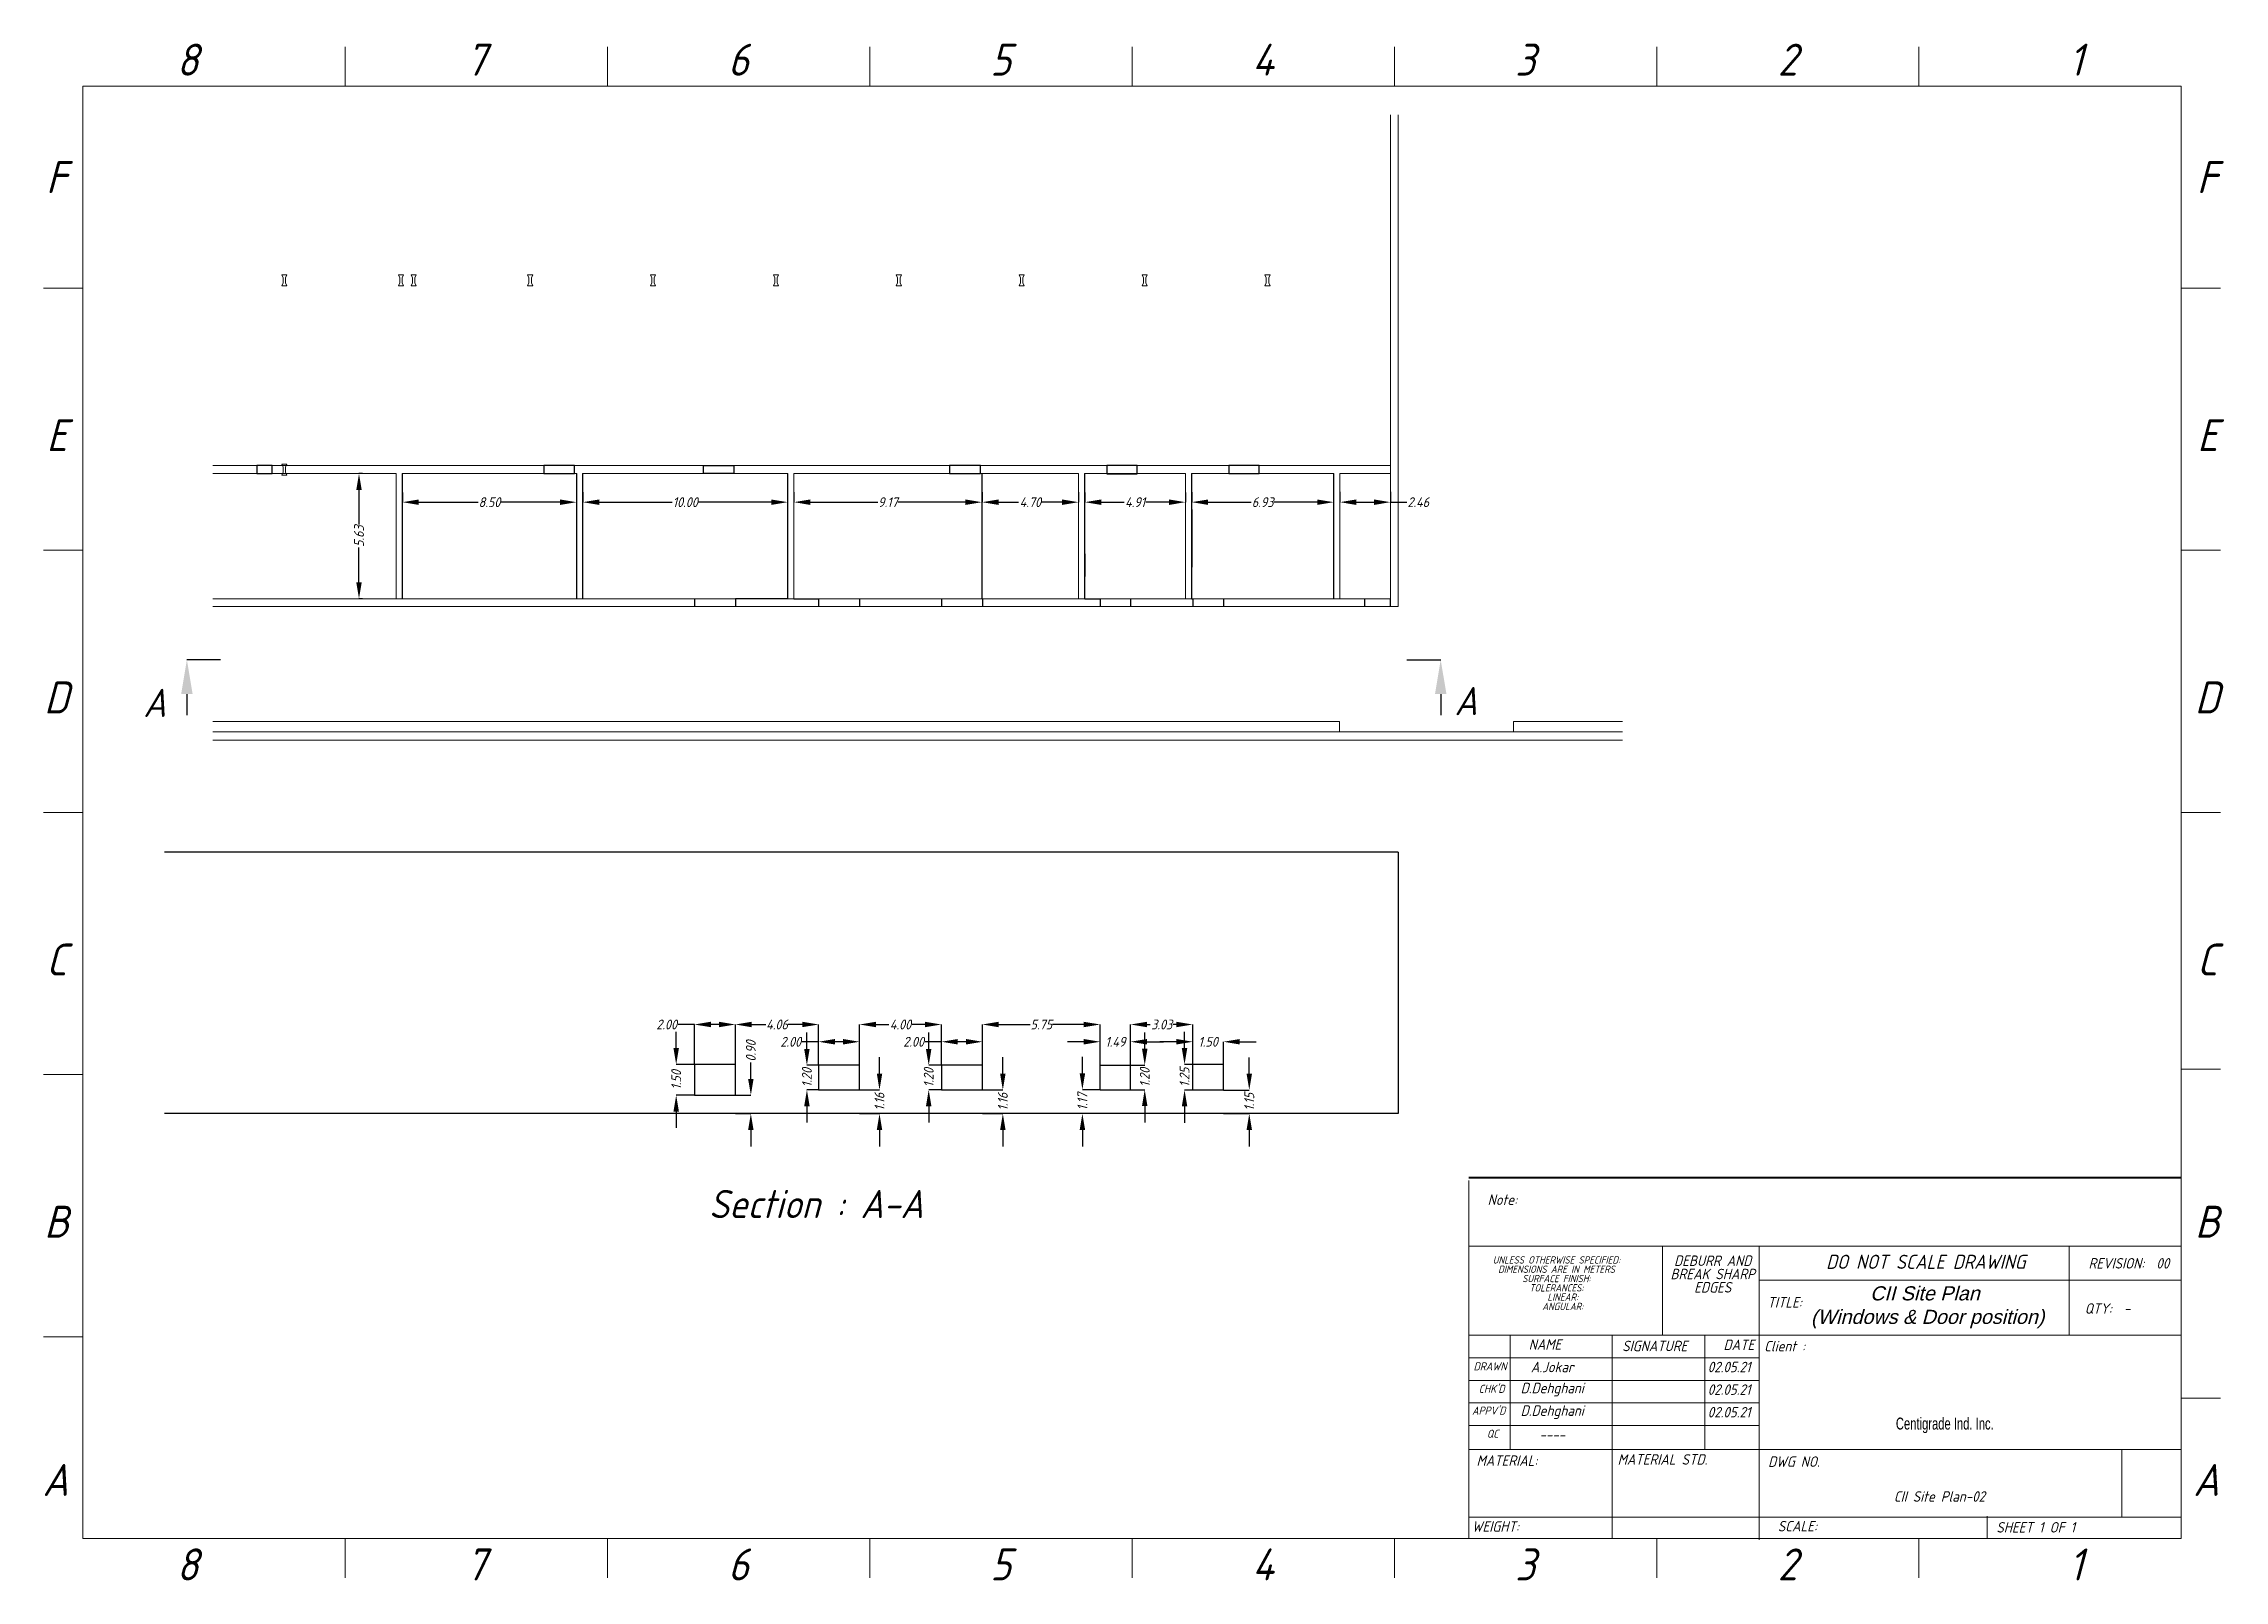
# Model space of a CAD drawing. Header units: millimetres. Extents: x 160413 to 1199701, y -1249241 to 191487.
# Drawn here: x 563197 to 669682, y 116407 to 191487 of the extents above; entities that cross this region are included whole.
import ezdxf

# ---------------------------------------------------------------- set-up
doc = ezdxf.new("R2010")
doc.units = ezdxf.units.MM
doc.header["$PDSIZE"] = -1
doc.layers.add('title', color=7, linetype='Continuous', lineweight=15)
doc.styles.add('AM', font='geniso.shx', dxfattribs={"oblique": 15})
doc.styles.add('Geniso', font='geniso.shx', dxfattribs={"oblique": 15})
doc.styles.add('SLDTEXTSTYLE4', font='TXT', dxfattribs={"width": 0.7})
doc.dimstyles.new('Scale 1B2', dxfattribs={"dimscale": 0.32, "dimtxt": 1500, "dimasz": 2500, "dimexe": 0.18, "dimexo": 0.0625, "dimgap": 0.09, "dimtad": 0, "dimlfac": 0.001, "dimzin": 0, "dimdsep": 46, "dimtxsty": 'Geniso', "dimcen": 0.09, "dimclrd": 1, "dimclre": 1, "dimadec": 0, "dimazin": 0, "dimtfac": 1, "dimtofl": 0, "dimtmove": 0, "dimatfit": 3, "dimfxl": 1, "dimtolj": 1, "dimtzin": 0, "dimarcsym": 0})

msp = doc.modelspace()

# ---------------------------------------------------------------- texts
at = {"style": 'AM', "oblique": 15}
for s, height, p in [('A', 1376.381, (568063.197, 158590.659)), ('A', 1376.381, (632088.74, 158677.806)), ('Section : A-A', 1376.38071, (595689.097, 134107.183))]:
    msp.add_text(s, height=height, dxfattribs=at).set_placement(p)
at = {"color": 7, "lineweight": 18}
for s, insert, char_height, attachment_point, style in [('8', (570225.635, 191481.973), 1561.45, 2, 'Geniso'), ('7', (584313.518, 191481.973), 1561.45, 2, 'Geniso'), ('6', (597120.684, 191481.973), 1561.45, 2, 'Geniso'), ('5', (609927.85, 191481.973), 1561.45, 2, 'Geniso'), ('4', (622735.016, 191481.973), 1561.45, 2, 'Geniso'), ('3', (635542.182, 191481.973), 1561.45, 2, 'Geniso'), ('2', (648349.348, 191481.973), 1561.45, 2, 'Geniso'), ('1', (662437.231, 191481.973), 1561.45, 2, 'Geniso'), ('F', (563821.51, 185747.436), 1561.45, 2, 'Geniso'), ('F', (668840.272, 185747.436), 1561.45, 2, 'Geniso'), ('E', (563840.486, 173132.377), 1561.45, 2, 'Geniso'), ('E', (668859.248, 173132.377), 1561.45, 2, 'Geniso'), ('D', (563819.883, 160325.211), 1561.45, 2, 'Geniso'), ('D', (668838.646, 160325.211), 1561.45, 2, 'Geniso'), ('C', (563821.51, 147518.045), 1561.45, 2, 'Geniso'), ('C', (668840.272, 147518.045), 1561.45, 2, 'Geniso'), ('B', (563825.847, 134710.879), 1561.45, 2, 'Geniso'), ('B', (668844.609, 134710.879), 1561.45, 2, 'Geniso'), ('Centigrade Ind. Inc.', (653640.968, 124362.093), 584.72835, 1, 'SLDTEXTSTYLE4'), ('A', (563775.425, 122095.82), 1561.45, 2, 'Geniso'), ('A', (668794.188, 122095.82), 1561.45, 2, 'Geniso'), ('8', (570225.635, 117968.839), 1561.45, 2, 'Geniso'), ('7', (584313.518, 117968.839), 1561.45, 2, 'Geniso'), ('6', (597120.684, 117968.839), 1561.45, 2, 'Geniso'), ('5', (609927.85, 117968.839), 1561.45, 2, 'Geniso'), ('4', (622735.016, 117968.839), 1561.45, 2, 'Geniso'), ('3', (635542.182, 117968.839), 1561.45, 2, 'Geniso'), ('2', (648349.348, 117968.839), 1561.45, 2, 'Geniso'), ('1', (662437.231, 117968.839), 1561.45, 2, 'Geniso')]:
    msp.add_mtext(s, dxfattribs=dict(at, insert=insert, char_height=char_height, attachment_point=attachment_point, style=style))
at = {"lineweight": 18, "attachment_point": 5, "style": 'Geniso'}
for s, insert, char_height in [('Note:', (634428.159, 135006.583), 512.1267), ('UNLESS OTHERWISE SPECIFIED:', (637067.758, 132064.235), 358.48871), ('DEBURR AND', (644695.991, 132025.21), 512.1267), ('DO NOT SCALE DRAWING', (655100.29, 131971.496), 689.40136), ('REVISION:  00', (665018.486, 131898.531), 512.12673), ('DIMENSIONS ARE IN METERS', (637067.758, 131609.672), 358.48871), ('SURFACE FINISH:', (637067.758, 131155.11), 358.48871), ('BREAK SHARP', (644695.991, 131375.835), 512.12673), ('EDGES', (644695.991, 130726.46), 512.1267), ('TOLERANCES:', (637067.758, 130700.547), 358.48871), ('ANGULAR:', (637374.587, 129791.422), 358.4887), ('LINEAR:', (637374.587, 130245.985), 358.4887), ('TITLE:', (648210.61, 129992.776), 512.1267), ('{\\fArial|b0|i0|c0|p34;CII Site Plan\\P (Windows & Door position)}', (655055.381, 129752.761), 689.40136), ('QTY:  -', (663973.648, 129690.788), 512.1267), ('NAME', (636505.001, 127933.266), 512.1267), ('SIGNATURE', (641866.845, 127860.053), 512.1267), ('DATE', (645973.857, 127917.121), 512.1267), ('Client :', (648210.61, 127851.739), 512.1267), ('DRAWN', (633825.835, 126863.953), 393.9436), ('A.Jokar', (636859.278, 126832.379), 512.1267), ('02.05.21', (645499.575, 126832.379), 512.1267), ("CHK'D", (633902.684, 125767.047), 393.9436), ('D.Dehghani', (636859.278, 125728.442), 512.1267), ('02.05.21', (645499.575, 125728.442), 512.1267), ("APPV'D", (633763.068, 124703.114), 393.9436), ('D.Dehghani', (636859.278, 124624.504), 512.1267), ('02.05.21', (645499.575, 124624.504), 512.1267), ('QC', (633950.683, 123573.18), 393.9436), ('MATERIAL:', (634652.413, 122259.538), 512.1267), ('----', (636859.278, 123520.566), 512.1267), ('MATERIAL STD.', (642244.161, 122317.612), 512.12673), ('DWG NO.', (648661.64, 122210.356), 512.1267), ('CII Site Plan-02', (655767.846, 120507.834), 512.12673), ('WEIGHT:', (634089.289, 119043.206), 512.1267), ('SCALE:', (648831.666, 119055.239), 512.1267), ('SHEET 1 OF 1', (660469.446, 119000.712), 512.12673)]:
    msp.add_mtext(s, dxfattribs=dict(at, insert=insert, char_height=char_height))

# ---------------------------------------------------------------- blocks, each defined once
blk = doc.blocks.new('*D89')
at = {"color": 1, "lineweight": -2, "transparency": 16777216}
for p, q in [((626497, 169591), (626497, 169083)), ((628957, 169591), (628957, 169083)), ((627297, 169083), (628157, 169083)), ((628957, 169083), (629757, 169083))]:
    blk.add_line(p, q, dxfattribs=at)
at = {"color": 1, "transparency": 16777216}
for points in [[(627297, 169216), (627297, 168949), (626497, 169083)], [(628157, 169216), (628157, 168949), (628957, 169083)]]:
    blk.add_solid(points, dxfattribs=at)
at = {"layer": 'Defpoints', "color": 0, "transparency": 16777216}
for p in [(626497, 169591), (628957, 169591), (626497, 169083)]:
    blk.add_point(p, dxfattribs=at)
at = {"color": 0, "transparency": 16777216, "insert": (630319, 169083), "char_height": 480, "attachment_point": 5, "style": 'Geniso'}
blk.add_mtext('\\A1;2.46', dxfattribs=at)
blk = doc.blocks.new('*D90')
at = {"color": 1, "lineweight": -2, "transparency": 16777216}
for p, q in [((619257, 169575), (619257, 169083)), ((626187, 169575), (626187, 169083)), ((620057, 169083), (622159, 169083)), ((625387, 169083), (623284, 169083))]:
    blk.add_line(p, q, dxfattribs=at)
at = {"color": 1, "transparency": 16777216}
for points in [[(620057, 169216), (620057, 168949), (619257, 169083)], [(625387, 169216), (625387, 168949), (626187, 169083)]]:
    blk.add_solid(points, dxfattribs=at)
at = {"layer": 'Defpoints', "color": 0, "transparency": 16777216}
for p in [(619257, 169575), (626187, 169575), (619257, 169083)]:
    blk.add_point(p, dxfattribs=at)
at = {"color": 0, "transparency": 16777216, "insert": (622722, 169083), "char_height": 480, "attachment_point": 5, "style": 'Geniso'}
blk.add_mtext('\\A1;6.93', dxfattribs=at)
blk = doc.blocks.new('*D91')
at = {"color": 1, "lineweight": -2, "transparency": 16777216}
for p, q in [((614037, 169557), (614037, 169083)), ((618947, 169557), (618947, 169083)), ((614837, 169083), (615966, 169083)), ((618147, 169083), (617017, 169083))]:
    blk.add_line(p, q, dxfattribs=at)
at = {"color": 1, "transparency": 16777216}
for points in [[(614837, 169216), (614837, 168949), (614037, 169083)], [(618147, 169216), (618147, 168949), (618947, 169083)]]:
    blk.add_solid(points, dxfattribs=at)
at = {"layer": 'Defpoints', "color": 0, "transparency": 16777216}
for p in [(614037, 169557), (618947, 169557), (614037, 169083)]:
    blk.add_point(p, dxfattribs=at)
at = {"color": 0, "transparency": 16777216, "insert": (616492, 169083), "char_height": 480, "attachment_point": 5, "style": 'Geniso'}
blk.add_mtext('\\A1;4.91', dxfattribs=at)
blk = doc.blocks.new('*D92')
at = {"color": 1, "lineweight": -2, "transparency": 16777216}
for p, q in [((609027, 169571), (609027, 169083)), ((613727, 169571), (613727, 169083)), ((609827, 169083), (610807, 169083)), ((612927, 169083), (611947, 169083))]:
    blk.add_line(p, q, dxfattribs=at)
at = {"color": 1, "transparency": 16777216}
for points in [[(609827, 169216), (609827, 168949), (609027, 169083)], [(612927, 169216), (612927, 168949), (613727, 169083)]]:
    blk.add_solid(points, dxfattribs=at)
at = {"layer": 'Defpoints', "color": 0, "transparency": 16777216}
for p in [(609027, 169571), (613727, 169571), (609027, 169083)]:
    blk.add_point(p, dxfattribs=at)
at = {"color": 0, "transparency": 16777216, "insert": (611377, 169083), "char_height": 480, "attachment_point": 5, "style": 'Geniso'}
blk.add_mtext('\\A1;4.70', dxfattribs=at)
blk = doc.blocks.new('*D93')
at = {"color": 1, "lineweight": -2, "transparency": 16777216}
for p, q in [((599837, 169569), (599837, 169083)), ((609007, 169569), (609007, 169083)), ((600637, 169083), (603931, 169083)), ((608207, 169083), (604912, 169083))]:
    blk.add_line(p, q, dxfattribs=at)
at = {"color": 1, "transparency": 16777216}
for points in [[(600637, 169216), (600637, 168949), (599837, 169083)], [(608207, 169216), (608207, 168949), (609007, 169083)]]:
    blk.add_solid(points, dxfattribs=at)
at = {"layer": 'Defpoints', "color": 0, "transparency": 16777216}
for p in [(599837, 169569), (609007, 169569), (599837, 169083)]:
    blk.add_point(p, dxfattribs=at)
at = {"color": 0, "transparency": 16777216, "insert": (604422, 169083), "char_height": 480, "attachment_point": 5, "style": 'Geniso'}
blk.add_mtext('\\A1;9.17', dxfattribs=at)
blk = doc.blocks.new('*D94')
at = {"color": 1, "lineweight": -2, "transparency": 16777216}
for p, q in [((589527, 169571), (589527, 169083)), ((599527, 169571), (599527, 169083)), ((590327, 169083), (593893, 169083)), ((598727, 169083), (595160, 169083))]:
    blk.add_line(p, q, dxfattribs=at)
at = {"color": 1, "transparency": 16777216}
for points in [[(590327, 169216), (590327, 168949), (589527, 169083)], [(598727, 169216), (598727, 168949), (599527, 169083)]]:
    blk.add_solid(points, dxfattribs=at)
at = {"layer": 'Defpoints', "color": 0, "transparency": 16777216}
for p in [(589527, 169571), (599527, 169571), (589527, 169083)]:
    blk.add_point(p, dxfattribs=at)
at = {"color": 0, "transparency": 16777216, "insert": (594527, 169083), "char_height": 480, "attachment_point": 5, "style": 'Geniso'}
blk.add_mtext('\\A1;10.00', dxfattribs=at)
blk = doc.blocks.new('*D95')
at = {"color": 1, "lineweight": -2, "transparency": 16777216}
for p, q in [((580717, 169554), (580717, 169083)), ((589217, 169554), (589217, 169083)), ((581517, 169083), (584408, 169083)), ((588417, 169083), (585525, 169083))]:
    blk.add_line(p, q, dxfattribs=at)
at = {"color": 1, "transparency": 16777216}
for points in [[(581517, 169216), (581517, 168949), (580717, 169083)], [(588417, 169216), (588417, 168949), (589217, 169083)]]:
    blk.add_solid(points, dxfattribs=at)
at = {"layer": 'Defpoints', "color": 0, "transparency": 16777216}
for p in [(580717, 169554), (589217, 169554), (580717, 169083)]:
    blk.add_point(p, dxfattribs=at)
at = {"color": 0, "transparency": 16777216, "insert": (584967, 169083), "char_height": 480, "attachment_point": 5, "style": 'Geniso'}
blk.add_mtext('\\A1;8.50', dxfattribs=at)
blk = doc.blocks.new('*D96')
at = {"color": 1, "lineweight": -2, "transparency": 16777216}
for p, q in [((578763, 170479), (578597, 170479)), ((578597, 169679), (578597, 167986)), ((578597, 165169), (578597, 166862)), ((578763, 164369), (578597, 164369))]:
    blk.add_line(p, q, dxfattribs=at)
at = {"color": 1, "transparency": 16777216}
for points in [[(578464, 169679), (578731, 169679), (578597, 170479)], [(578464, 165169), (578731, 165169), (578597, 164369)]]:
    blk.add_solid(points, dxfattribs=at)
at = {"layer": 'Defpoints', "color": 0, "transparency": 16777216}
for p in [(578597, 170479), (578763, 170479), (578763, 164369)]:
    blk.add_point(p, dxfattribs=at)
at = {"color": 0, "transparency": 16777216, "insert": (578597, 167424), "char_height": 480, "attachment_point": 5, "rotation": 90, "style": 'Geniso'}
blk.add_mtext('\\A1;5.63', dxfattribs=at)
blk = doc.blocks.new('*D97')
at = {"color": 1, "lineweight": -2, "transparency": 16777216}
for p, q in [((622068, 141161), (622068, 141961)), ((620807, 140361), (622068, 140361)), ((620807, 139211), (622068, 139211)), ((622068, 138411), (622068, 137611))]:
    blk.add_line(p, q, dxfattribs=at)
at = {"color": 1, "transparency": 16777216}
for points in [[(621935, 141161), (622201, 141161), (622068, 140361)], [(621935, 138411), (622201, 138411), (622068, 139211)]]:
    blk.add_solid(points, dxfattribs=at)
at = {"layer": 'Defpoints', "color": 0, "transparency": 16777216}
for p in [(620807, 140361), (620807, 139211), (622068, 139211)]:
    blk.add_point(p, dxfattribs=at)
at = {"color": 0, "transparency": 16777216, "insert": (622068, 139786), "char_height": 480, "attachment_point": 5, "rotation": 90, "style": 'Geniso'}
blk.add_mtext('\\A1;1.15', dxfattribs=at)
blk = doc.blocks.new('*D98')
at = {"color": 1, "lineweight": -2, "transparency": 16777216}
for p, q in [((613920, 141181), (613920, 141981)), ((614787, 140381), (613920, 140381)), ((614787, 139211), (613920, 139211)), ((613920, 138411), (613920, 137611))]:
    blk.add_line(p, q, dxfattribs=at)
at = {"color": 1, "transparency": 16777216}
for points in [[(613787, 141181), (614054, 141181), (613920, 140381)], [(613787, 138411), (614054, 138411), (613920, 139211)]]:
    blk.add_solid(points, dxfattribs=at)
at = {"layer": 'Defpoints', "color": 0, "transparency": 16777216}
for p in [(614787, 140381), (613920, 139211), (614787, 139211)]:
    blk.add_point(p, dxfattribs=at)
at = {"color": 0, "transparency": 16777216, "insert": (613920, 139796), "char_height": 480, "attachment_point": 5, "rotation": 90, "style": 'Geniso'}
blk.add_mtext('\\A1;1.17', dxfattribs=at)
blk = doc.blocks.new('*D99')
at = {"color": 1, "lineweight": -2, "transparency": 16777216}
for p, q in [((610035, 141171), (610035, 141971)), ((609037, 140371), (610035, 140371)), ((609037, 139211), (610035, 139211)), ((610035, 138411), (610035, 137611))]:
    blk.add_line(p, q, dxfattribs=at)
at = {"color": 1, "transparency": 16777216}
for points in [[(609902, 141171), (610168, 141171), (610035, 140371)], [(609902, 138411), (610168, 138411), (610035, 139211)]]:
    blk.add_solid(points, dxfattribs=at)
at = {"layer": 'Defpoints', "color": 0, "transparency": 16777216}
for p in [(609037, 140371), (609037, 139211), (610035, 139211)]:
    blk.add_point(p, dxfattribs=at)
at = {"color": 0, "transparency": 16777216, "insert": (610035, 139791), "char_height": 480, "attachment_point": 5, "rotation": 90, "style": 'Geniso'}
blk.add_mtext('\\A1;1.16', dxfattribs=at)
blk = doc.blocks.new('*D100')
at = {"color": 1, "lineweight": -2, "transparency": 16777216}
for p, q in [((604013, 141171), (604013, 141971)), ((603037, 140371), (604013, 140371)), ((603037, 139211), (604013, 139211)), ((604013, 138411), (604013, 137611))]:
    blk.add_line(p, q, dxfattribs=at)
at = {"color": 1, "transparency": 16777216}
for points in [[(603880, 141171), (604146, 141171), (604013, 140371)], [(603880, 138411), (604146, 138411), (604013, 139211)]]:
    blk.add_solid(points, dxfattribs=at)
at = {"layer": 'Defpoints', "color": 0, "transparency": 16777216}
for p in [(603037, 140371), (603037, 139211), (604013, 139211)]:
    blk.add_point(p, dxfattribs=at)
at = {"color": 0, "transparency": 16777216, "insert": (604013, 139791), "char_height": 480, "attachment_point": 5, "rotation": 90, "style": 'Geniso'}
blk.add_mtext('\\A1;1.16', dxfattribs=at)
blk = doc.blocks.new('*D101')
at = {"color": 1, "lineweight": -2, "transparency": 16777216}
for p, q in [((597731, 140911), (597731, 141711)), ((596977, 140111), (597731, 140111)), ((596977, 139211), (597731, 139211)), ((597731, 138411), (597731, 137611))]:
    blk.add_line(p, q, dxfattribs=at)
at = {"color": 1, "transparency": 16777216}
for points in [[(597597, 140911), (597864, 140911), (597731, 140111)], [(597597, 138411), (597864, 138411), (597731, 139211)]]:
    blk.add_solid(points, dxfattribs=at)
at = {"layer": 'Defpoints', "color": 0, "transparency": 16777216}
for p in [(596977, 140111), (596977, 139211), (597731, 139211)]:
    blk.add_point(p, dxfattribs=at)
at = {"color": 0, "transparency": 16777216, "insert": (597731, 142268), "char_height": 480, "attachment_point": 5, "rotation": 90, "style": 'Geniso'}
blk.add_mtext('\\A1;0.90', dxfattribs=at)
blk = doc.blocks.new('*D102')
at = {"color": 1, "lineweight": -2, "transparency": 16777216}
for p, q in [((618507, 142723), (617707, 142723)), ((619307, 141611), (619307, 142723)), ((620807, 141611), (620807, 142723)), ((621607, 142723), (622407, 142723))]:
    blk.add_line(p, q, dxfattribs=at)
at = {"color": 1, "transparency": 16777216}
for points in [[(618507, 142857), (618507, 142590), (619307, 142723)], [(621607, 142857), (621607, 142590), (620807, 142723)]]:
    blk.add_solid(points, dxfattribs=at)
at = {"layer": 'Defpoints', "color": 0, "transparency": 16777216}
for p in [(619307, 142723), (619307, 141611), (620807, 141611)]:
    blk.add_point(p, dxfattribs=at)
at = {"color": 0, "transparency": 16777216, "insert": (620057, 142723), "char_height": 480, "attachment_point": 5, "style": 'Geniso'}
blk.add_mtext('\\A1;1.50', dxfattribs=at)
blk = doc.blocks.new('*D103')
at = {"color": 1, "lineweight": -2, "transparency": 16777216}
for p, q in [((616275, 141611), (616275, 143566)), ((617075, 143566), (617229, 143566)), ((618507, 143566), (618352, 143566)), ((619307, 141611), (619307, 143566))]:
    blk.add_line(p, q, dxfattribs=at)
at = {"color": 1, "transparency": 16777216}
for points in [[(617075, 143699), (617075, 143433), (616275, 143566)], [(618507, 143699), (618507, 143433), (619307, 143566)]]:
    blk.add_solid(points, dxfattribs=at)
at = {"layer": 'Defpoints', "color": 0, "transparency": 16777216}
for p in [(616275, 143566), (616275, 141611), (619307, 141611)]:
    blk.add_point(p, dxfattribs=at)
at = {"color": 0, "transparency": 16777216, "insert": (617791, 143566), "char_height": 480, "attachment_point": 5, "style": 'Geniso'}
blk.add_mtext('\\A1;3.03', dxfattribs=at)
blk = doc.blocks.new('*D104')
at = {"color": 1, "lineweight": -2, "transparency": 16777216}
for p, q in [((613987, 142723), (613187, 142723)), ((614787, 141581), (614787, 142723)), ((616275, 141581), (616275, 142723)), ((617075, 142723), (617875, 142723))]:
    blk.add_line(p, q, dxfattribs=at)
at = {"color": 1, "transparency": 16777216}
for points in [[(613987, 142857), (613987, 142590), (614787, 142723)], [(617075, 142857), (617075, 142590), (616275, 142723)]]:
    blk.add_solid(points, dxfattribs=at)
at = {"layer": 'Defpoints', "color": 0, "transparency": 16777216}
for p in [(616275, 142723), (614787, 141581), (616275, 141581)]:
    blk.add_point(p, dxfattribs=at)
at = {"color": 0, "transparency": 16777216, "insert": (615531, 142723), "char_height": 480, "attachment_point": 5, "style": 'Geniso'}
blk.add_mtext('\\A1;1.49', dxfattribs=at)
blk = doc.blocks.new('*D105')
at = {"color": 1, "lineweight": -2, "transparency": 16777216}
for p, q in [((609037, 141581), (609037, 143566)), ((609837, 143566), (611362, 143566)), ((613987, 143566), (612461, 143566)), ((614787, 141581), (614787, 143566))]:
    blk.add_line(p, q, dxfattribs=at)
at = {"color": 1, "transparency": 16777216}
for points in [[(609837, 143699), (609837, 143433), (609037, 143566)], [(613987, 143699), (613987, 143433), (614787, 143566)]]:
    blk.add_solid(points, dxfattribs=at)
at = {"layer": 'Defpoints', "color": 0, "transparency": 16777216}
for p in [(609037, 143566), (609037, 141581), (614787, 141581)]:
    blk.add_point(p, dxfattribs=at)
at = {"color": 0, "transparency": 16777216, "insert": (611912, 143566), "char_height": 480, "attachment_point": 5, "style": 'Geniso'}
blk.add_mtext('\\A1;5.75', dxfattribs=at)
blk = doc.blocks.new('*D106')
at = {"color": 1, "lineweight": -2, "transparency": 16777216}
for p, q in [((607037, 142723), (606237, 142723)), ((607037, 141571), (607037, 142723)), ((608237, 142723), (607837, 142723)), ((609037, 141571), (609037, 142723))]:
    blk.add_line(p, q, dxfattribs=at)
at = {"color": 1, "transparency": 16777216}
for points in [[(607837, 142857), (607837, 142590), (607037, 142723)], [(608237, 142857), (608237, 142590), (609037, 142723)]]:
    blk.add_solid(points, dxfattribs=at)
at = {"layer": 'Defpoints', "color": 0, "transparency": 16777216}
for p in [(607037, 142723), (607037, 141571), (609037, 141571)]:
    blk.add_point(p, dxfattribs=at)
at = {"color": 0, "transparency": 16777216, "insert": (605678, 142723), "char_height": 480, "attachment_point": 5, "style": 'Geniso'}
blk.add_mtext('\\A1;2.00', dxfattribs=at)
blk = doc.blocks.new('*D107')
at = {"color": 1, "lineweight": -2, "transparency": 16777216}
for p, q in [((603037, 141571), (603037, 143566)), ((603837, 143566), (604467, 143566)), ((606237, 143566), (605607, 143566)), ((607037, 141571), (607037, 143566))]:
    blk.add_line(p, q, dxfattribs=at)
at = {"color": 1, "transparency": 16777216}
for points in [[(603837, 143699), (603837, 143433), (603037, 143566)], [(606237, 143699), (606237, 143433), (607037, 143566)]]:
    blk.add_solid(points, dxfattribs=at)
at = {"layer": 'Defpoints', "color": 0, "transparency": 16777216}
for p in [(603037, 143566), (603037, 141571), (607037, 141571)]:
    blk.add_point(p, dxfattribs=at)
at = {"color": 0, "transparency": 16777216, "insert": (605037, 143566), "char_height": 480, "attachment_point": 5, "style": 'Geniso'}
blk.add_mtext('\\A1;4.00', dxfattribs=at)
blk = doc.blocks.new('*D108')
at = {"color": 1, "lineweight": -2, "transparency": 16777216}
for p, q in [((601037, 142723), (600237, 142723)), ((601037, 141571), (601037, 142723)), ((602237, 142723), (601837, 142723)), ((603037, 141571), (603037, 142723))]:
    blk.add_line(p, q, dxfattribs=at)
at = {"color": 1, "transparency": 16777216}
for points in [[(601837, 142857), (601837, 142590), (601037, 142723)], [(602237, 142857), (602237, 142590), (603037, 142723)]]:
    blk.add_solid(points, dxfattribs=at)
at = {"layer": 'Defpoints', "color": 0, "transparency": 16777216}
for p in [(601037, 142723), (601037, 141571), (603037, 141571)]:
    blk.add_point(p, dxfattribs=at)
at = {"color": 0, "transparency": 16777216, "insert": (599678, 142723), "char_height": 480, "attachment_point": 5, "style": 'Geniso'}
blk.add_mtext('\\A1;2.00', dxfattribs=at)
blk = doc.blocks.new('*D109')
at = {"color": 1, "lineweight": -2, "transparency": 16777216}
for p, q in [((596977, 141611), (596977, 143566)), ((597777, 143566), (598457, 143566)), ((600237, 143566), (599556, 143566)), ((601037, 141571), (601037, 143566))]:
    blk.add_line(p, q, dxfattribs=at)
at = {"color": 1, "transparency": 16777216}
for points in [[(597777, 143699), (597777, 143433), (596977, 143566)], [(600237, 143699), (600237, 143433), (601037, 143566)]]:
    blk.add_solid(points, dxfattribs=at)
at = {"layer": 'Defpoints', "color": 0, "transparency": 16777216}
for p in [(596977, 143566), (596977, 141611), (601037, 141571)]:
    blk.add_point(p, dxfattribs=at)
at = {"color": 0, "transparency": 16777216, "insert": (599007, 143566), "char_height": 480, "attachment_point": 5, "style": 'Geniso'}
blk.add_mtext('\\A1;4.06', dxfattribs=at)
blk = doc.blocks.new('*D110')
at = {"color": 1, "lineweight": -2, "transparency": 16777216}
for p, q in [((594977, 143566), (594177, 143566)), ((594977, 141611), (594977, 143566)), ((596177, 143566), (595777, 143566)), ((596977, 141611), (596977, 143566))]:
    blk.add_line(p, q, dxfattribs=at)
at = {"color": 1, "transparency": 16777216}
for points in [[(595777, 143699), (595777, 143433), (594977, 143566)], [(596177, 143699), (596177, 143433), (596977, 143566)]]:
    blk.add_solid(points, dxfattribs=at)
at = {"layer": 'Defpoints', "color": 0, "transparency": 16777216}
for p in [(594977, 143566), (594977, 141611), (596977, 141611)]:
    blk.add_point(p, dxfattribs=at)
at = {"color": 0, "transparency": 16777216, "insert": (593618, 143566), "char_height": 480, "attachment_point": 5, "style": 'Geniso'}
blk.add_mtext('\\A1;2.00', dxfattribs=at)
blk = doc.blocks.new('*D111')
at = {"color": 1, "lineweight": -2, "transparency": 16777216}
for p, q in [((594085, 142411), (594085, 143211)), ((594977, 141611), (594085, 141611)), ((594977, 140111), (594085, 140111)), ((594085, 139311), (594085, 138511))]:
    blk.add_line(p, q, dxfattribs=at)
at = {"color": 1, "transparency": 16777216}
for points in [[(593952, 142411), (594218, 142411), (594085, 141611)], [(593952, 139311), (594218, 139311), (594085, 140111)]]:
    blk.add_solid(points, dxfattribs=at)
at = {"layer": 'Defpoints', "color": 0, "transparency": 16777216}
for p in [(594977, 141611), (594085, 140111), (594977, 140111)]:
    blk.add_point(p, dxfattribs=at)
at = {"color": 0, "transparency": 16777216, "insert": (594085, 140861), "char_height": 480, "attachment_point": 5, "rotation": 90, "style": 'Geniso'}
blk.add_mtext('\\A1;1.50', dxfattribs=at)
blk = doc.blocks.new('*D112')
at = {"color": 1, "lineweight": -2, "transparency": 16777216}
for p, q in [((600468, 142371), (600468, 143171)), ((601037, 141571), (600468, 141571)), ((601037, 140371), (600468, 140371)), ((600468, 139571), (600468, 138771))]:
    blk.add_line(p, q, dxfattribs=at)
at = {"color": 1, "transparency": 16777216}
for points in [[(600335, 142371), (600601, 142371), (600468, 141571)], [(600335, 139571), (600601, 139571), (600468, 140371)]]:
    blk.add_solid(points, dxfattribs=at)
at = {"layer": 'Defpoints', "color": 0, "transparency": 16777216}
for p in [(601037, 141571), (600468, 140371), (601037, 140371)]:
    blk.add_point(p, dxfattribs=at)
at = {"color": 0, "transparency": 16777216, "insert": (600468, 140971), "char_height": 480, "attachment_point": 5, "rotation": 90, "style": 'Geniso'}
blk.add_mtext('\\A1;1.20', dxfattribs=at)
blk = doc.blocks.new('*D113')
at = {"color": 1, "lineweight": -2, "transparency": 16777216}
for p, q in [((606415, 142371), (606415, 143171)), ((607037, 141571), (606414, 141571)), ((607037, 140371), (606414, 140371)), ((606415, 139571), (606415, 138771))]:
    blk.add_line(p, q, dxfattribs=at)
at = {"color": 1, "transparency": 16777216}
for points in [[(606281, 142371), (606548, 142371), (606415, 141571)], [(606281, 139571), (606548, 139571), (606415, 140371)]]:
    blk.add_solid(points, dxfattribs=at)
at = {"layer": 'Defpoints', "color": 0, "transparency": 16777216}
for p in [(607037, 141571), (606415, 140371), (607037, 140371)]:
    blk.add_point(p, dxfattribs=at)
at = {"color": 0, "transparency": 16777216, "insert": (606415, 140971), "char_height": 480, "attachment_point": 5, "rotation": 90, "style": 'Geniso'}
blk.add_mtext('\\A1;1.20', dxfattribs=at)
blk = doc.blocks.new('*D114')
at = {"color": 1, "lineweight": -2, "transparency": 16777216}
for p, q in [((616964, 142381), (616964, 143181)), ((616275, 141581), (616965, 141581)), ((616275, 140381), (616965, 140381)), ((616964, 139581), (616964, 138781))]:
    blk.add_line(p, q, dxfattribs=at)
at = {"color": 1, "transparency": 16777216}
for points in [[(616831, 142381), (617098, 142381), (616964, 141581)], [(616831, 139581), (617098, 139581), (616964, 140381)]]:
    blk.add_solid(points, dxfattribs=at)
at = {"layer": 'Defpoints', "color": 0, "transparency": 16777216}
for p in [(616275, 141581), (616275, 140381), (616964, 140381)]:
    blk.add_point(p, dxfattribs=at)
at = {"color": 0, "transparency": 16777216, "insert": (616964, 140981), "char_height": 480, "attachment_point": 5, "rotation": 90, "style": 'Geniso'}
blk.add_mtext('\\A1;1.20', dxfattribs=at)
blk = doc.blocks.new('*D115')
at = {"color": 1, "lineweight": -2, "transparency": 16777216}
for p, q in [((618908, 142411), (618908, 143211)), ((619307, 141611), (618908, 141611)), ((619307, 140361), (618908, 140361)), ((618908, 139561), (618908, 138761))]:
    blk.add_line(p, q, dxfattribs=at)
at = {"color": 1, "transparency": 16777216}
for points in [[(618774, 142411), (619041, 142411), (618908, 141611)], [(618774, 139561), (619041, 139561), (618908, 140361)]]:
    blk.add_solid(points, dxfattribs=at)
at = {"layer": 'Defpoints', "color": 0, "transparency": 16777216}
for p in [(619307, 141611), (618908, 140361), (619307, 140361)]:
    blk.add_point(p, dxfattribs=at)
at = {"color": 0, "transparency": 16777216, "insert": (618908, 140986), "char_height": 480, "attachment_point": 5, "rotation": 90, "style": 'Geniso'}
blk.add_mtext('\\A1;1.25', dxfattribs=at)

# ---------------------------------------------------------------- dimensions: what is measured, and where the dimension line sits
dim = msp.add_linear_dim(base=(578597.347, 170478.614), p1=(578762.828, 164368.614), p2=(578762.828, 170478.614), angle=90, text='5.63', dimstyle='Scale 1B2')
dim.commit()
dim.dimension.update_dxf_attribs({"geometry": '*D96', "text_midpoint": (578597.347, 167423.614)})
for base, p1, p2, picture, middle in [((580716.54, 169082.619), (589216.54, 169554.025), (580716.54, 169554.025), '*D95', (584966.54, 169082.619)), ((589526.54, 169082.676), (599526.54, 169571.284), (589526.54, 169571.284), '*D94', (594526.54, 169082.676)), ((599836.54, 169082.676), (609006.54, 169569.246), (599836.54, 169569.246), '*D93', (604421.54, 169082.676)), ((609026.54, 169082.676), (613726.54, 169571.104), (609026.54, 169571.104), '*D92', (611376.54, 169082.676)), ((614036.54, 169082.734), (618946.54, 169557.257), (614036.54, 169557.257), '*D91', (616491.54, 169082.734)), ((619256.54, 169082.734), (626186.54, 169575.441), (619256.54, 169575.441), '*D90', (622721.54, 169082.734)), ((594976.54, 143565.971), (596976.54, 141611.17), (594976.54, 141611.17), '*D110', (593617.66, 143565.971)), ((596976.54, 143565.971), (601036.54, 141571.17), (596976.54, 141611.17), '*D109', (599006.54, 143565.971)), ((603036.54, 143565.913), (607036.54, 141571.17), (603036.54, 141571.17), '*D107', (605036.54, 143565.913)), ((609036.54, 143565.913), (614786.54, 141581.17), (609036.54, 141581.17), '*D105', (611911.54, 143565.913)), ((616274.54, 143565.913), (619306.54, 141611.19), (616274.54, 141611.19), '*D103', (617790.54, 143565.913)), ((601036.54, 142723.236), (603036.54, 141571.17), (601036.54, 141571.17), '*D108', (599677.661, 142723.236)), ((607036.54, 142723.178), (609036.54, 141571.17), (607036.54, 141571.17), '*D106', (605677.661, 142723.178)), ((616274.54, 142723.178), (614786.54, 141581.17), (616274.54, 141581.17), '*D104', (615530.54, 142723.178)), ((619306.54, 142723.178), (620806.54, 141611.17), (619306.54, 141611.17), '*D102', (620056.54, 142723.178))]:
    dim = msp.add_linear_dim(base=base, p1=p1, p2=p2, dimstyle='Scale 1B2')
    dim.commit()
    dim.dimension.update_dxf_attribs({"geometry": picture, "text_midpoint": middle})
dim = msp.add_linear_dim(base=(626496.54, 169082.734), p1=(628956.54, 169590.864), p2=(626496.54, 169590.864), dimstyle='Scale 1B2')
dim.commit()
dim.dimension.update_dxf_attribs({"geometry": '*D89', "text_midpoint": (630318.957, 169082.734), "dimtype": 160})
for base, p1, p2, picture, middle in [((594084.998, 140111.17), (594976.54, 141611.19), (594976.54, 140111.17), '*D111', (594084.998, 140861.18)), ((600467.959, 140371.17), (601036.54, 141571.17), (601036.54, 140371.17), '*D112', (600467.959, 140971.17)), ((606414.506, 140371.17), (607036.54, 141571.17), (607036.54, 140371.17), '*D113', (606414.506, 140971.17)), ((616964.484, 140381.17), (616274.54, 141581.17), (616274.54, 140381.17), '*D114', (616964.484, 140981.17)), ((618907.786, 140361.17), (619306.54, 141611.17), (619306.54, 140361.17), '*D115', (618907.786, 140986.17)), ((604012.999, 139211.17), (603036.54, 140371.17), (603036.54, 139211.17), '*D100', (604012.999, 139791.17)), ((610034.937, 139211.17), (609036.54, 140371.17), (609036.54, 139211.17), '*D99', (610034.937, 139791.17)), ((613920.468, 139211.17), (614786.54, 140381.17), (614786.54, 139211.17), '*D98', (613920.468, 139796.17)), ((622068.075, 139211.17), (620806.54, 140361.17), (620806.54, 139211.17), '*D97', (622068.075, 139786.17))]:
    dim = msp.add_linear_dim(base=base, p1=p1, p2=p2, angle=90, dimstyle='Scale 1B2')
    dim.commit()
    dim.dimension.update_dxf_attribs({"geometry": picture, "text_midpoint": middle})
dim = msp.add_linear_dim(base=(597730.8, 139211.17), p1=(596976.54, 140111.17), p2=(596976.54, 139211.17), angle=90, dimstyle='Scale 1B2')
dim.commit()
dim.dimension.update_dxf_attribs({"geometry": '*D101', "text_midpoint": (597730.8, 142267.893), "dimtype": 160})

# ---------------------------------------------------------------- linework, layer by layer
at = {"color": 7, "lineweight": 18}
for p, q in [((577925.658, 189403.705), (577925.658, 191324.78)), ((590732.824, 189403.705), (590732.824, 191324.78)), ((603539.99, 189403.705), (603539.99, 191324.78)), ((616347.156, 191324.78), (616347.156, 189403.705)), ((616347.156, 189403.705), (616347.156, 191324.78)), ((629154.322, 189403.705), (629154.322, 191324.78)), ((641961.488, 189403.705), (641961.488, 191324.78)), ((654768.654, 189403.705), (654768.654, 191324.78)), ((565118.492, 118452.005), (565118.492, 189403.705)), ((565118.492, 189403.705), (667575.821, 189403.705)), ((667575.821, 189403.705), (667575.821, 118452.005)), ((628956.54, 164368.614), (628956.54, 188001.54)), ((629336.54, 163988.614), (629336.54, 188001.54)), ((574831.54, 180188.785), (574897, 180050.012)), ((575081.54, 180188.785), (574831.54, 180188.785)), ((574897, 180050.012), (574897, 179797.555)), ((575016.083, 180050.012), (575081.54, 180188.785)), ((575016.083, 179797.555), (575016.083, 180050.012)), ((580522, 180188.785), (580587.456, 180050.012)), ((580772, 180188.785), (580522, 180188.785)), ((580587.456, 180050.012), (580587.456, 179797.555)), ((580706.54, 180050.012), (580772, 180188.785)), ((580706.54, 179797.555), (580706.54, 180050.012)), ((581141.083, 180188.785), (581206.54, 180050.012)), ((581391.083, 180188.785), (581141.083, 180188.785)), ((581206.54, 180050.012), (581206.54, 179797.555)), ((581325.623, 180050.012), (581391.083, 180188.785)), ((581325.623, 179797.555), (581325.623, 180050.012)), ((586831.54, 180188.785), (586896.998, 180050.012)), ((587081.54, 180188.785), (586831.54, 180188.785)), ((586896.998, 180050.012), (586896.998, 179797.555)), ((587016.082, 180050.012), (587081.54, 180188.785)), ((587016.082, 179797.555), (587016.082, 180050.012)), ((592831.54, 180188.785), (592896.998, 180050.012)), ((593081.54, 180188.785), (592831.54, 180188.785)), ((592896.998, 180050.012), (592896.998, 179797.555)), ((593016.082, 180050.012), (593081.54, 180188.785)), ((593016.082, 179797.555), (593016.082, 180050.012)), ((598831.54, 180188.785), (598896.998, 180050.012)), ((599081.54, 180188.785), (598831.54, 180188.785)), ((598896.998, 180050.012), (598896.998, 179797.555)), ((599016.082, 180050.012), (599081.54, 180188.785)), ((599016.082, 179797.555), (599016.082, 180050.012)), ((604831.54, 180188.785), (604896.998, 180050.012)), ((605081.54, 180188.785), (604831.54, 180188.785)), ((604896.998, 180050.012), (604896.998, 179797.555)), ((605016.082, 180050.012), (605081.54, 180188.785)), ((605016.082, 179797.555), (605016.082, 180050.012)), ((610831.54, 180188.785), (610896.998, 180050.012)), ((611081.54, 180188.785), (610831.54, 180188.785)), ((610896.998, 180050.012), (610896.998, 179797.555)), ((611016.082, 180050.012), (611081.54, 180188.785)), ((611016.082, 179797.555), (611016.082, 180050.012)), ((616831.54, 180188.785), (616896.998, 180050.012)), ((617081.54, 180188.785), (616831.54, 180188.785)), ((616896.998, 180050.012), (616896.998, 179797.555)), ((617016.082, 180050.012), (617081.54, 180188.785)), ((617016.082, 179797.555), (617016.082, 180050.012)), ((622831.54, 180188.785), (622896.998, 180050.012)), ((623081.54, 180188.785), (622831.54, 180188.785)), ((622896.998, 180050.012), (622896.998, 179797.555)), ((623016.082, 180050.012), (623081.54, 180188.785)), ((623016.082, 179797.555), (623016.082, 180050.012)), ((565118.492, 179542.187), (563197.417, 179542.187)), ((574897, 179797.555), (574831.54, 179658.784)), ((574831.54, 179658.784), (575081.54, 179658.784)), ((575081.54, 179658.784), (575016.083, 179797.555)), ((580587.456, 179797.555), (580522, 179658.784)), ((580522, 179658.784), (580772, 179658.784)), ((580772, 179658.784), (580706.54, 179797.555)), ((581206.54, 179797.555), (581141.083, 179658.784)), ((581141.083, 179658.784), (581391.083, 179658.784)), ((581391.083, 179658.784), (581325.623, 179797.555)), ((586896.998, 179797.555), (586831.54, 179658.784)), ((586831.54, 179658.784), (587081.54, 179658.784)), ((587081.54, 179658.784), (587016.082, 179797.555)), ((592896.998, 179797.555), (592831.54, 179658.784)), ((592831.54, 179658.784), (593081.54, 179658.784)), ((593081.54, 179658.784), (593016.082, 179797.555)), ((598896.998, 179797.555), (598831.54, 179658.784)), ((598831.54, 179658.784), (599081.54, 179658.784)), ((599081.54, 179658.784), (599016.082, 179797.555)), ((604896.998, 179797.555), (604831.54, 179658.784)), ((604831.54, 179658.784), (605081.54, 179658.784)), ((605081.54, 179658.784), (605016.082, 179797.555)), ((610896.998, 179797.555), (610831.54, 179658.784)), ((610831.54, 179658.784), (611081.54, 179658.784)), ((611081.54, 179658.784), (611016.082, 179797.555)), ((616896.998, 179797.555), (616831.54, 179658.784)), ((616831.54, 179658.784), (617081.54, 179658.784)), ((617081.54, 179658.784), (617016.082, 179797.555)), ((622896.998, 179797.555), (622831.54, 179658.784)), ((622831.54, 179658.784), (623081.54, 179658.784)), ((623081.54, 179658.784), (623016.082, 179797.555)), ((667575.821, 179542.187), (669496.896, 179542.187)), ((628956.54, 170878.614), (571464.694, 170878.614)), ((628956.54, 170868.615), (571464.694, 170868.615)), ((571464.694, 170488.614), (580416.541, 170488.614)), ((571464.694, 170478.614), (580406.538, 170478.614)), ((574831.54, 170939.637), (574897, 170800.864)), ((575081.54, 170939.637), (574831.54, 170939.637)), ((574897, 170548.407), (574831.54, 170409.636)), ((574831.54, 170409.636), (575081.54, 170409.636)), ((574897, 170800.864), (574897, 170548.407)), ((575016.083, 170800.864), (575081.54, 170939.637)), ((575016.083, 170548.407), (575016.083, 170800.864)), ((575081.54, 170409.636), (575016.083, 170548.407)), ((580406.538, 170478.614), (580406.538, 164368.614)), ((580416.541, 170488.614), (580416.541, 164368.614)), ((580706.538, 170488.614), (589226.54, 170488.614)), ((580706.538, 164368.614), (580706.538, 170488.614)), ((580716.54, 170478.614), (589216.54, 170478.614)), ((580716.54, 164368.614), (580716.54, 170478.614)), ((589216.54, 170478.614), (589216.54, 164368.614)), ((589226.54, 170488.614), (589226.54, 164368.614)), ((589516.539, 170488.614), (599536.54, 170488.614)), ((589516.539, 164368.614), (589516.539, 170488.614)), ((589526.54, 170478.614), (599526.54, 170478.614)), ((589526.54, 164368.614), (589526.54, 170478.614)), ((599526.54, 170478.614), (599526.54, 164368.614)), ((599536.54, 170488.614), (599536.54, 164368.614)), ((599826.54, 164368.614), (599826.54, 170488.614)), ((599826.54, 170488.614), (609016.54, 170488.614)), ((599836.54, 170478.614), (609006.54, 170478.614)), ((599836.54, 164368.614), (599836.54, 170478.614)), ((609006.54, 170478.614), (609006.54, 164368.614)), ((609016.54, 170488.614), (613736.54, 170488.614)), ((609016.54, 164368.614), (609016.54, 170488.614)), ((609016.54, 170488.614), (609016.54, 164368.614)), ((609026.54, 164368.614), (609026.54, 170478.614)), ((609026.54, 170478.614), (613726.54, 170478.614)), ((613726.54, 170478.614), (613726.54, 164368.614)), ((613736.54, 170488.614), (613736.54, 164368.614)), ((614026.54, 170488.614), (618956.54, 170488.614)), ((614026.54, 164368.614), (614026.54, 170488.614)), ((614036.54, 170478.614), (618946.54, 170478.614)), ((614036.54, 164368.614), (614036.54, 170478.614)), ((618946.54, 170478.614), (618946.54, 164368.614)), ((618956.54, 170488.614), (618956.54, 164368.614)), ((619246.54, 170488.614), (626196.54, 170488.614)), ((619246.54, 164368.614), (619246.54, 170488.614)), ((619256.54, 170478.614), (626186.54, 170478.614)), ((619256.54, 164368.614), (619256.54, 170478.614)), ((626186.54, 170478.614), (626186.54, 164368.614)), ((626196.54, 170488.614), (626196.54, 164368.614)), ((626486.54, 170488.614), (628956.54, 170488.614)), ((626486.54, 164368.614), (626486.54, 170488.614)), ((626496.54, 164368.614), (626496.54, 170478.614)), ((626496.54, 170478.614), (628956.54, 170478.614)), ((565118.492, 166735.021), (563197.417, 166735.021)), ((667575.821, 166735.021), (669496.896, 166735.021)), ((571464.694, 164368.614), (628956.54, 164368.614)), ((571464.694, 163988.614), (629246.54, 163988.614)), ((629246.54, 163988.614), (629336.54, 163988.614)), ((626476.54, 158361.251), (571464.694, 158361.251)), ((640292.921, 157861.251), (571464.694, 157861.251)), ((626476.54, 157861.251), (626476.54, 158361.251)), ((634976.54, 158361.251), (634976.54, 157861.251)), ((640292.921, 158361.251), (634976.54, 158361.251)), ((571464.694, 157461.251), (640292.921, 157461.251)), ((563197.417, 153927.855), (565118.492, 153927.855)), ((565118.492, 153927.855), (563197.417, 153927.855)), ((669496.896, 153927.855), (667575.821, 153927.855)), ((667575.821, 153927.855), (669496.896, 153927.855)), ((565118.492, 141120.689), (563197.417, 141120.689)), ((667575.821, 141383.676), (669496.896, 141383.676)), ((632784.799, 135945.391), (632784.799, 132738.256)), ((632784.799, 132738.256), (667575.821, 132738.256)), ((632784.799, 132738.256), (632784.799, 118452.005)), ((642239.7, 132738.256), (642239.7, 128387.443)), ((646967.15, 132738.256), (646967.15, 118387.067)), ((662107.986, 128387.443), (662107.986, 132738.256)), ((667575.821, 131082.35), (646967.15, 131082.35)), ((565118.492, 128313.523), (563197.417, 128313.523)), ((667575.821, 128387.443), (632784.799, 128387.443)), ((634810.849, 128387.443), (634810.849, 122802.818)), ((639795.699, 128387.443), (639795.699, 118452.005)), ((644317.421, 128387.443), (644317.421, 122802.818)), ((646967.15, 118452.005), (646967.15, 128387.443)), ((646967.15, 127283.506), (632784.799, 127283.506)), ((646967.15, 126179.568), (632784.799, 126179.568)), ((646967.15, 125075.63), (632784.799, 125075.63)), ((667575.821, 125307.721), (669496.896, 125307.721)), ((646967.15, 123971.693), (632784.799, 123971.693)), ((635486.199, 122802.818), (632784.799, 122802.818)), ((635486.199, 122802.818), (667575.821, 122802.818)), ((664682.102, 119491.005), (664682.102, 122802.818)), ((658098.518, 118452.005), (658098.518, 119540.614)), ((667575.821, 118452.005), (565118.492, 118452.005)), ((577925.658, 118452.005), (577925.658, 116530.93)), ((590732.824, 118452.005), (590732.824, 116530.93)), ((603539.99, 118452.005), (603539.99, 116530.93)), ((616347.156, 116530.93), (616347.156, 118452.005)), ((616347.156, 118452.005), (616347.156, 116530.93)), ((629154.322, 118452.005), (629154.322, 116530.93)), ((641961.488, 118452.005), (641961.488, 116530.93)), ((654768.654, 118452.005), (654768.654, 116530.93))]:
    msp.add_line(p, q, dxfattribs=at)
for p, q in [((619256.54, 168725.979), (619256.54, 165904.615)), ((614036.54, 166563.359), (614036.54, 165459.759)), ((599526.54, 164368.614), (596976.54, 164368.614)), ((599836.54, 164368.614), (601036.54, 164368.614)), ((614036.54, 164368.614), (614786.54, 164368.614)), ((628956.54, 163988.614), (628956.54, 164368.614)), ((629336.54, 151990.04), (569095.34, 151990.04)), ((629336.54, 151990.04), (629336.54, 139211.17)), ((614786.54, 141581.17), (616274.54, 141581.17)), ((614786.54, 140381.17), (614786.54, 141581.17)), ((616274.54, 140381.17), (616274.54, 141581.17)), ((620806.54, 141611.17), (619306.54, 141611.17)), ((619306.54, 140361.17), (619306.54, 141611.17)), ((620806.54, 140361.17), (620806.54, 141611.17)), ((614786.54, 140381.17), (616274.54, 140381.17)), ((620806.54, 140361.17), (619306.54, 140361.17)), ((629336.54, 139211.17), (569095.34, 139211.17))]:
    msp.add_line(p, q)
at = {"color": 1}
for p, q in [((594976.54, 164368.614), (594976.54, 163988.614)), ((596976.54, 164368.614), (596976.54, 163988.614)), ((601036.54, 164368.614), (601036.54, 163988.614)), ((603036.54, 164368.614), (603036.54, 163988.614)), ((607036.54, 164368.614), (607036.54, 163988.614)), ((609036.54, 164368.614), (609036.54, 163988.614)), ((614786.54, 164368.614), (614786.54, 163988.614)), ((616274.54, 164368.614), (616274.54, 163988.614)), ((619256.54, 164368.614), (619306.54, 164368.614)), ((619306.54, 164368.614), (619306.54, 163988.614)), ((620806.54, 164368.614), (620806.54, 163988.614)), ((627716.54, 163988.614), (627716.54, 164368.614)), ((571842.525, 161388.35), (570193.624, 161388.35)), ((629766.426, 161388.35), (631415.326, 161388.35)), ((570193.745, 159708.35), (570193.745, 158685.616)), ((631415.205, 159708.35), (631415.205, 158685.616))]:
    msp.add_line(p, q, dxfattribs=at)
at = {"lineweight": 18}
msp.add_line((632784.799, 119491.005), (667575.821, 119491.005), dxfattribs=at)
at = {"color": 1}
for points in [[(574356.54, 170878.614), (573606.54, 170878.614), (573606.54, 170478.614), (574356.54, 170478.614)], [(589116.54, 170878.614), (587616.54, 170878.614), (587616.54, 170478.614), (589116.54, 170478.614)], [(595426.54, 170878.614), (596896.54, 170878.614), (596896.54, 170478.614), (595426.54, 170478.614)], [(608936.54, 170878.614), (607436.54, 170878.614), (607436.54, 170478.614), (608936.54, 170478.614)], [(616596.54, 170868.615), (615106.54, 170868.615), (615106.54, 170468.615), (616596.54, 170468.615)], [(622556.54, 170878.614), (621076.54, 170878.614), (621076.54, 170478.614), (622556.54, 170478.614)]]:
    msp.add_lwpolyline(points, close=True, dxfattribs=at)
for points in [[(596976.54, 141611.17), (594976.54, 141611.17), (594976.54, 140111.17), (596976.54, 140111.17)], [(603036.54, 141571.17), (601036.54, 141571.17), (601036.54, 140371.17), (603036.54, 140371.17)], [(609036.54, 141571.17), (607036.54, 141571.17), (607036.54, 140371.17), (609036.54, 140371.17)]]:
    msp.add_lwpolyline(points, close=True)
for points in [[(570473.745, 159708.35), (569913.745, 159708.35), (570193.745, 161388.35)], [(631135.205, 159708.35), (631695.205, 159708.35), (631415.205, 161388.35)]]:
    msp.add_solid(points, dxfattribs=at)
at = {"layer": 'title', "color": 0, "lineweight": 18, "const_width": 97.566}
msp.add_lwpolyline([(667575.821, 136089.032), (632784.799, 136089.032)], dxfattribs=at)

msp.set_redraw_order([(e.dxf.handle, doc.entitydb.next_handle()) for e in msp.query("TEXT MTEXT ATTDEF DIMENSION ARC_DIMENSION")])  # texts and dimensions are drawn at this point

doc.saveas('drawing.dxf')
